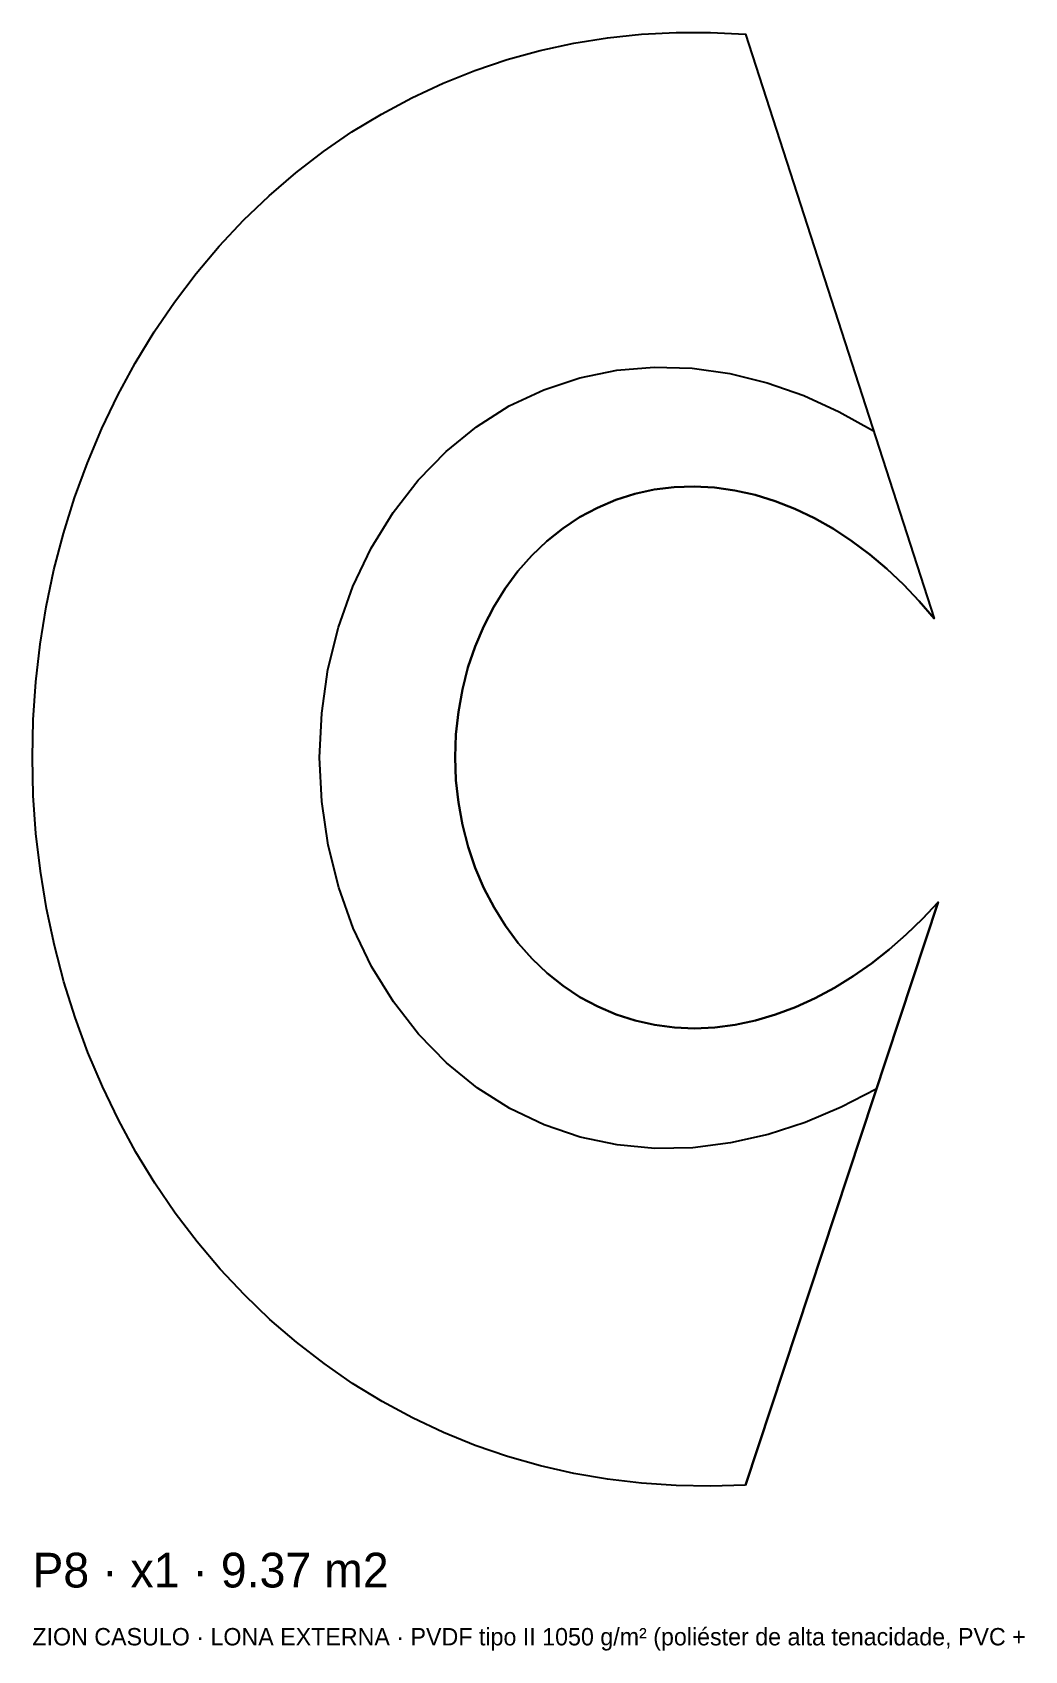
# Model space of a CAD drawing. Header units: metres. Extents: x 0 to 52.9, y -0.6 to 11.6.
# Drawn here: x 24.67 to 28.1, y -0.57 to 5.02 of the extents above; entities that cross this region are included whole.
import ezdxf

# ---------------------------------------------------------------- set-up
doc = ezdxf.new("R2010")
doc.units = ezdxf.units.M
for name, color, linetype in [('BOLSA', 30, 'Continuous'), ('CONTORNO', 7, 'Continuous'), ('KEDER', 5, 'Continuous'), ('LINHA', 8, 'Continuous'), ('TEXTO', 2, 'Continuous')]:
    doc.layers.add(name, color=color, linetype=linetype)

msp = doc.modelspace()

# ---------------------------------------------------------------- texts
at = {"layer": 'TEXTO'}
for s, height, p in [('P8 · x1 · 9.37 m2', 0.12, (24.6702, -0.35)), ('ZION CASULO · LONA EXTERNA · PVDF tipo II 1050 g/m² (poliéster de alta tenacidade, PVC + ', 0.06, (24.6702, -0.55))]:
    msp.add_text(s, height=height, dxfattribs=at).set_placement(p)

# ---------------------------------------------------------------- linework, layer by layer
at = {"layer": 'BOLSA'}
msp.add_lwpolyline([(27.799, 2.0174), (27.745, 1.96), (27.6884, 1.9053), (27.6296, 1.8536), (27.5685, 1.8054), (27.5054, 1.7611), (27.4404, 1.7209), (27.3739, 1.6853), (27.3061, 1.6545), (27.2372, 1.6287), (27.1675, 1.6084), (27.0974, 1.5936), (27.0272, 1.5845), (26.9572, 1.5814), (26.8878, 1.5842), (26.8193, 1.5931), (26.7521, 1.6082), (26.6865, 1.6293), (26.623, 1.6564), (26.5618, 1.6893), (26.5034, 1.728), (26.4482, 1.7723), (26.3963, 1.8217), (26.3483, 1.8761), (26.3044, 1.9351), (26.2649, 1.9983), (26.2301, 2.0653), (26.2002, 2.1355), (26.1755, 2.2086), (26.156, 2.2839), (26.1419, 2.361), (26.1334, 2.4392), (26.1305, 2.518), (26.1333, 2.5968), (26.1416, 2.675), (26.1555, 2.7521), (26.1748, 2.8275), (26.1994, 2.9006), (26.2292, 2.9709), (26.2639, 3.0379), (26.3033, 3.1011), (26.3472, 3.1602), (26.3951, 3.2146), (26.4469, 3.2641), (26.5022, 3.3083), (26.5606, 3.347), (26.6218, 3.3799), (26.6854, 3.4068), (26.7511, 3.4277), (26.8184, 3.4424), (26.8869, 3.451), (26.9564, 3.4533), (27.0263, 3.4495), (27.0964, 3.4397), (27.1663, 3.4241), (27.2356, 3.4026), (27.3041, 3.3757), (27.3713, 3.3435), (27.437, 3.3064), (27.5008, 3.2645), (27.5626, 3.2183), (27.6221, 3.1681), (27.679, 3.1143), (27.7332, 3.0573), (27.7846, 2.9975)], dxfattribs=at)
at = {"layer": 'CONTORNO'}
msp.add_lwpolyline([(27.1329, 0.004), (27.013, 0), (26.8936, 0.0019), (26.7748, 0.0098), (26.6571, 0.0238), (26.5404, 0.0439), (26.4252, 0.0702), (26.3115, 0.1025), (26.1998, 0.141), (26.0901, 0.1856), (25.9829, 0.2362), (25.8782, 0.2927), (25.7764, 0.3551), (25.6777, 0.4232), (25.5823, 0.4969), (25.4906, 0.5761), (25.4026, 0.6605), (25.3188, 0.75), (25.2391, 0.8443), (25.164, 0.9433), (25.0936, 1.0467), (25.028, 1.1541), (24.9675, 1.2653), (24.9122, 1.3801), (24.8623, 1.4981), (24.818, 1.6189), (24.7792, 1.7423), (24.7462, 1.8679), (24.7191, 1.9954), (24.6979, 2.1243), (24.6826, 2.2544), (24.6734, 2.3852), (24.6702, 2.5164), (24.6731, 2.6476), (24.6821, 2.7784), (24.697, 2.9085), (24.718, 3.0375), (24.7449, 3.165), (24.7776, 3.2907), (24.8161, 3.4141), (24.8603, 3.5351), (24.91, 3.6531), (24.9651, 3.768), (25.0255, 3.8793), (25.0909, 3.9868), (25.1613, 4.0902), (25.2364, 4.1892), (25.316, 4.2835), (25.3999, 4.373), (25.488, 4.4573), (25.5798, 4.5363), (25.6753, 4.6099), (25.7742, 4.6777), (25.8762, 4.7397), (25.9812, 4.7958), (26.0887, 4.8459), (26.1986, 4.8897), (26.3106, 4.9274), (26.4245, 4.9588), (26.54, 4.984), (26.6569, 5.0028), (26.7748, 5.0154), (26.8936, 5.0216), (27.0131, 5.0217), (27.1329, 5.0156), (27.7846, 2.9975), (27.7332, 3.0573), (27.679, 3.1143), (27.6221, 3.1681), (27.5626, 3.2183), (27.5008, 3.2645), (27.437, 3.3064), (27.3713, 3.3435), (27.3041, 3.3757), (27.2356, 3.4026), (27.1663, 3.4241), (27.0964, 3.4397), (27.0263, 3.4495), (26.9564, 3.4533), (26.8869, 3.451), (26.8184, 3.4424), (26.7511, 3.4277), (26.6854, 3.4068), (26.6218, 3.3799), (26.5606, 3.347), (26.5022, 3.3083), (26.4469, 3.2641), (26.3951, 3.2146), (26.3472, 3.1602), (26.3033, 3.1011), (26.2639, 3.0379), (26.2292, 2.9709), (26.1994, 2.9006), (26.1748, 2.8275), (26.1555, 2.7521), (26.1416, 2.675), (26.1333, 2.5968), (26.1305, 2.518), (26.1334, 2.4392), (26.1419, 2.361), (26.156, 2.2839), (26.1755, 2.2086), (26.2002, 2.1355), (26.2301, 2.0653), (26.2649, 1.9983), (26.3044, 1.9351), (26.3483, 1.8761), (26.3963, 1.8217), (26.4482, 1.7723), (26.5034, 1.728), (26.5618, 1.6893), (26.623, 1.6564), (26.6865, 1.6293), (26.7521, 1.6082), (26.8193, 1.5931), (26.8878, 1.5842), (26.9572, 1.5814), (27.0272, 1.5845), (27.0974, 1.5936), (27.1675, 1.6084), (27.2372, 1.6287), (27.3061, 1.6545), (27.3739, 1.6853), (27.4404, 1.7209), (27.5054, 1.7611), (27.5685, 1.8054), (27.6296, 1.8536), (27.6884, 1.9053), (27.745, 1.96), (27.799, 2.0174)], close=True, dxfattribs=at)
at = {"layer": 'KEDER'}
for points in [[(27.1329, 0.004), (27.013, 0), (26.8936, 0.0019), (26.7748, 0.0098), (26.6571, 0.0238), (26.5404, 0.0439), (26.4252, 0.0702), (26.3115, 0.1025), (26.1998, 0.141), (26.0901, 0.1856), (25.9829, 0.2362), (25.8782, 0.2927), (25.7764, 0.3551), (25.6777, 0.4232), (25.5823, 0.4969), (25.4906, 0.5761), (25.4026, 0.6605), (25.3188, 0.75), (25.2391, 0.8443), (25.164, 0.9433), (25.0936, 1.0467), (25.028, 1.1541), (24.9675, 1.2653), (24.9122, 1.3801), (24.8623, 1.4981), (24.818, 1.6189), (24.7792, 1.7423), (24.7462, 1.8679), (24.7191, 1.9954), (24.6979, 2.1243), (24.6826, 2.2544), (24.6734, 2.3852), (24.6702, 2.5164), (24.6731, 2.6476), (24.6821, 2.7784), (24.697, 2.9085), (24.718, 3.0375), (24.7449, 3.165), (24.7776, 3.2907), (24.8161, 3.4141), (24.8603, 3.5351), (24.91, 3.6531), (24.9651, 3.768), (25.0255, 3.8793), (25.0909, 3.9868), (25.1613, 4.0902), (25.2364, 4.1892), (25.316, 4.2835), (25.3999, 4.373), (25.488, 4.4573), (25.5798, 4.5363), (25.6753, 4.6099), (25.7742, 4.6777), (25.8762, 4.7397), (25.9812, 4.7958), (26.0887, 4.8459), (26.1986, 4.8897), (26.3106, 4.9274), (26.4245, 4.9588), (26.54, 4.984), (26.6569, 5.0028), (26.7748, 5.0154), (26.8936, 5.0216), (27.0131, 5.0217), (27.1329, 5.0156)], [(27.1329, 5.0156), (27.7846, 2.9975)], [(27.1329, 0.004), (27.799, 2.0174)]]:
    msp.add_lwpolyline(points, dxfattribs=at)
at = {"layer": 'LINHA'}
msp.add_lwpolyline([(27.5852, 1.3711), (27.464, 1.3089), (27.3394, 1.2561), (27.2117, 1.2146), (27.0819, 1.1855), (26.951, 1.1687), (26.82, 1.1669), (26.69, 1.1788), (26.5624, 1.2057), (26.4384, 1.2478), (26.3189, 1.304), (26.2063, 1.3762), (26.1007, 1.4618), (26.004, 1.5609), (25.9176, 1.6727), (25.8415, 1.7948), (25.7788, 1.9276), (25.7284, 2.0678), (25.692, 2.2142), (25.67, 2.3648), (25.6618, 2.5175), (25.6697, 2.6702), (25.6913, 2.8208), (25.7275, 2.9673), (25.7776, 3.1076), (25.8401, 3.2404), (25.916, 3.3627), (26.0024, 3.4745), (26.099, 3.5737), (26.2046, 3.6591), (26.3174, 3.7311), (26.4369, 3.7869), (26.561, 3.8284), (26.6887, 3.8544), (26.8185, 3.865), (26.9492, 3.8617), (27.0795, 3.8428), (27.2083, 3.8114), (27.3345, 3.7671), (27.4569, 3.7111), (27.5754, 3.6453)], dxfattribs=at)

msp.set_redraw_order([(e.dxf.handle, doc.entitydb.next_handle()) for e in msp.query("TEXT MTEXT ATTDEF DIMENSION ARC_DIMENSION")])  # texts and dimensions are drawn at this point

doc.saveas('drawing.dxf')
